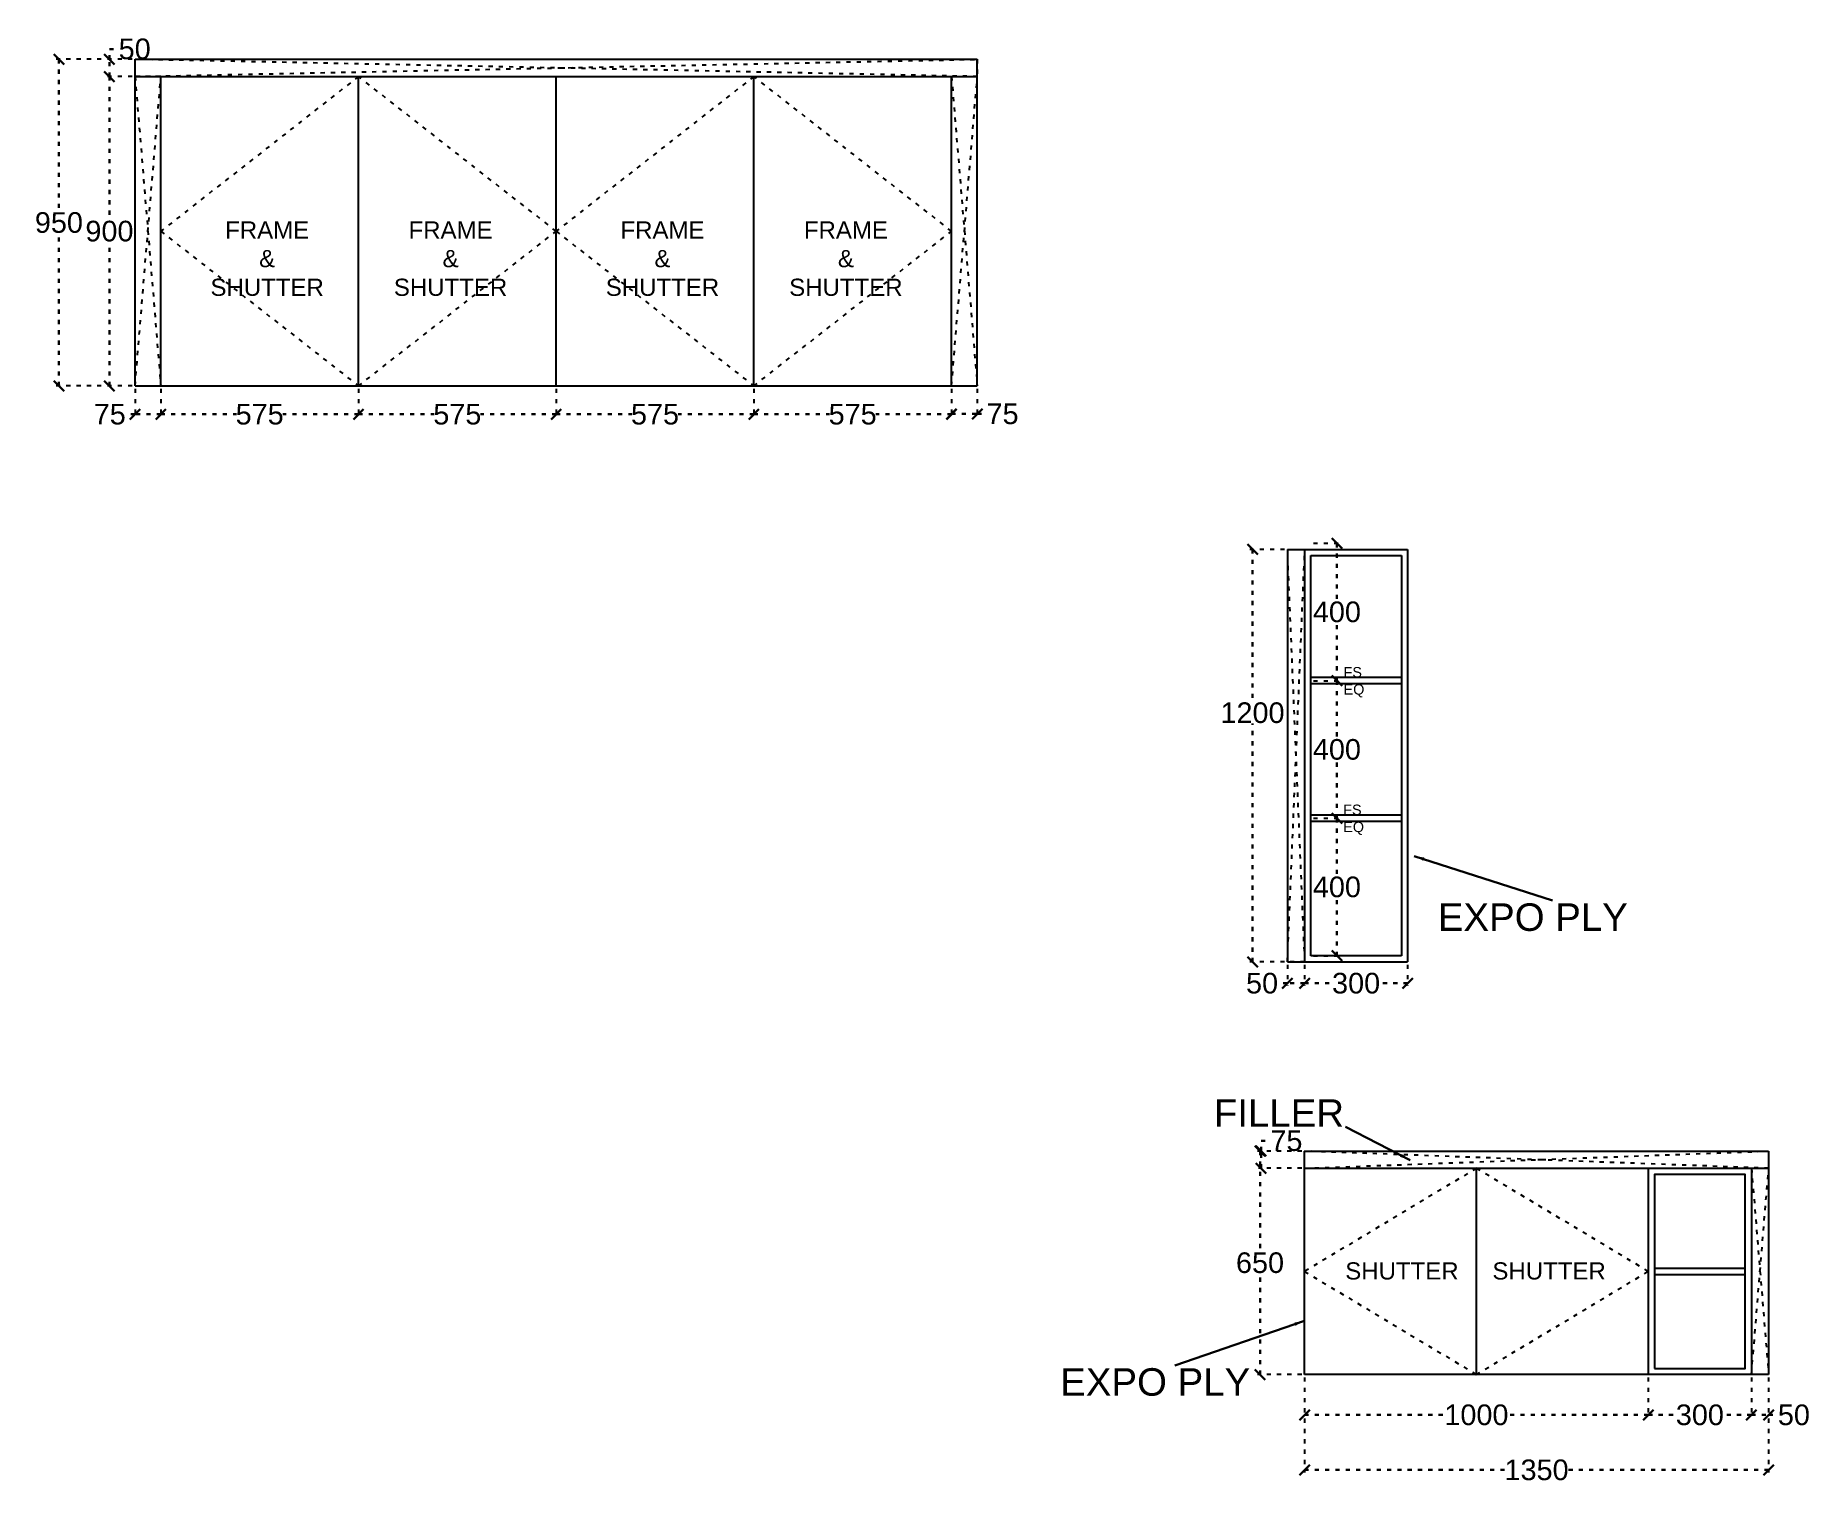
# Model space of a CAD drawing. Header units: millimetres. Extents: x 220712 to 1505573, y -354410 to 241923.
# Drawn here: x 336582 to 341743, y 125836 to 130048 of the extents above; entities that cross this region are included whole.
import ezdxf

# ---------------------------------------------------------------- set-up
doc = ezdxf.new("R2010")
doc.units = ezdxf.units.MM
doc.header["$MEASUREMENT"] = 0
doc.linetypes.add('ACAD_ISO03W100', pattern=[30, 12, -18])
doc.layers.add('Walls', color=253, linetype='Continuous')
doc.layers.add('Words', color=7, linetype='Continuous')
doc.styles.get("Standard").update_dxf_attribs({"font": 'arial.ttf'})
doc.dimstyles.get("Standard").update_dxf_attribs({"dimtxt": 60, "dimasz": 30, "dimexe": 7.75, "dimexo": 8.13, "dimgap": 0.63, "dimtad": 0, "dimtih": 1, "dimtoh": 1, "dimdec": 0, "dimzin": 0, "dimtxsty": 'Standard', "dimblk": 'OBLIQUE', "dimcen": 2.25, "dimclrd": 1, "dimclre": 1, "dimclrt": 1, "dimadec": 0, "dimazin": 0, "dimtfac": 1, "dimtdec": 0, "dimtofl": 0, "dimtmove": 0, "dimatfit": 3, "dimfxl": 1, "dimtolj": 1, "dimtzin": 0, "dimlwd": 30, "dimarcsym": 0})

msp = doc.modelspace()

# ---------------------------------------------------------------- texts
at = {"color": 7, "char_height": 50, "attachment_point": 1}
for s, insert in [('\\pxqc;FRAME & SHUTTER', (337106, 129507)), ('\\pxqc;FRAME & SHUTTER', (337639.5, 129507)), ('\\pxqc;FRAME & SHUTTER', (338256, 129507)), ('\\pxqc;FRAME & SHUTTER', (338789.5, 129507)), ('SHUTTER', (340392.5, 126479.3)), ('SHUTTER', (340820.5, 126479.3))]:
    msp.add_mtext_dynamic_manual_height_columns(s, width=300.775, gutter_width=1213, heights=[0], dxfattribs=dict(at, insert=insert))
at = {"layer": 'Words', "color": 0, "attachment_point": 1}
for s, width, heights, insert, char_height in [('FS\\PEQ', 1178.022, [0], (340387.5, 128210.6), 30), ('FS\\PEQ', 1178.022, [0], (340386.5, 127810.6), 30), ('EXPO PLY', 561.99, [440.1], (340661.7, 127523.3), 80), ('FILLER', 958.319, [440.1], (340010.2, 126953.5), 80), ('EXPO PLY', 561.99, [440.1], (339563.2, 126171.3), 80)]:
    msp.add_mtext_dynamic_manual_height_columns(s, width=width, gutter_width=866.4, heights=heights, dxfattribs=dict(at, insert=insert, char_height=char_height))

# ---------------------------------------------------------------- blocks, each defined once
blk = doc.blocks.new('_Oblique')
at = {"color": 0, "linetype": 'ByBlock', "lineweight": -2}
blk.add_line((-0.5, -0.5), (0.5, 0.5), dxfattribs=at)
blk = doc.blocks.new('*D962')
at = {"layer": 'Defpoints', "color": 0, "linetype": 'ACAD_ISO03W100', "transparency": 16777216}
for p in [(336872.1, 129028.3), (336947.1, 129028.3), (336872.1, 128945.8)]:
    blk.add_point(p, dxfattribs=at)
at = {"layer": 'Walls', "color": 1, "linetype": 'ACAD_ISO03W100', "lineweight": -2, "transparency": 16777216}
for p, q in [((336872.1, 129020.1), (336872.1, 128938)), ((336947.1, 129020.1), (336947.1, 128938))]:
    blk.add_line(p, q, dxfattribs=at)
at = {"layer": 'Walls', "color": 1, "linetype": 'ACAD_ISO03W100', "lineweight": 30, "transparency": 16777216}
for p, q in [((336872.1, 128945.8), (336842.1, 128945.8)), ((336947.1, 128945.8), (336872.1, 128945.8))]:
    blk.add_line(p, q, dxfattribs=at)
at = {"layer": 'Walls', "color": 1, "linetype": 'ACAD_ISO03W100', "lineweight": 30, "transparency": 16777216, "xscale": 30, "yscale": 30, "zscale": 30, "rotation": 180}
blk.add_blockref('_Oblique', (336872.1, 128945.8), dxfattribs=at)
at = {"layer": 'Walls', "color": 1, "linetype": 'ACAD_ISO03W100', "lineweight": 30, "transparency": 16777216, "xscale": 30, "yscale": 30, "zscale": 30}
blk.add_blockref('_Oblique', (336947.1, 128945.8), dxfattribs=at)
at = {"layer": 'Walls', "color": 1, "linetype": 'ACAD_ISO03W100', "transparency": 16777216, "insert": (336798.5, 128945.8), "char_height": 60, "attachment_point": 5}
blk.add_mtext('\\A1;75', dxfattribs=at)
blk = doc.blocks.new('*D963')
at = {"layer": 'Defpoints', "color": 0, "linetype": 'ACAD_ISO03W100', "transparency": 16777216}
for p in [(339247.1, 129028.3), (339322.1, 129028.3), (339322.1, 128946.8)]:
    blk.add_point(p, dxfattribs=at)
at = {"layer": 'Walls', "color": 1, "linetype": 'ACAD_ISO03W100', "lineweight": -2, "transparency": 16777216}
for p, q in [((339247.1, 129020.1), (339247.1, 128939)), ((339322.1, 129020.1), (339322.1, 128939))]:
    blk.add_line(p, q, dxfattribs=at)
at = {"layer": 'Walls', "color": 1, "linetype": 'ACAD_ISO03W100', "lineweight": 30, "transparency": 16777216}
for p, q in [((339247.1, 128946.8), (339322.1, 128946.8)), ((339322.1, 128946.8), (339352.1, 128946.8))]:
    blk.add_line(p, q, dxfattribs=at)
at = {"layer": 'Walls', "color": 1, "linetype": 'ACAD_ISO03W100', "lineweight": 30, "transparency": 16777216, "xscale": 30, "yscale": 30, "zscale": 30, "rotation": 180}
blk.add_blockref('_Oblique', (339247.1, 128946.8), dxfattribs=at)
at = {"layer": 'Walls', "color": 1, "linetype": 'ACAD_ISO03W100', "lineweight": 30, "transparency": 16777216, "xscale": 30, "yscale": 30, "zscale": 30}
blk.add_blockref('_Oblique', (339322.1, 128946.8), dxfattribs=at)
at = {"layer": 'Walls', "color": 1, "linetype": 'ACAD_ISO03W100', "transparency": 16777216, "insert": (339395.7, 128946.8), "char_height": 60, "attachment_point": 5}
blk.add_mtext('\\A1;75', dxfattribs=at)
blk = doc.blocks.new('*D964')
at = {"layer": 'Defpoints', "color": 0, "linetype": 'ACAD_ISO03W100', "transparency": 16777216}
for p in [(336650.6, 129978.3), (336872.1, 129978.3), (336872.1, 129028.3)]:
    blk.add_point(p, dxfattribs=at)
at = {"layer": 'Walls', "color": 1, "linetype": 'ACAD_ISO03W100', "lineweight": -2, "transparency": 16777216}
for p, q in [((336864, 129978.3), (336642.9, 129978.3)), ((336864, 129028.3), (336642.9, 129028.3))]:
    blk.add_line(p, q, dxfattribs=at)
at = {"layer": 'Walls', "color": 1, "linetype": 'ACAD_ISO03W100', "lineweight": 30, "transparency": 16777216}
for p, q in [((336650.6, 129978.3), (336650.6, 129534.5)), ((336650.6, 129028.3), (336650.6, 129472))]:
    blk.add_line(p, q, dxfattribs=at)
at = {"layer": 'Walls', "color": 1, "linetype": 'ACAD_ISO03W100', "lineweight": 30, "transparency": 16777216, "xscale": 30, "yscale": 30, "zscale": 30}
for p, rotation in [((336650.6, 129978.3), 90), ((336650.6, 129028.3), 270)]:
    blk.add_blockref('_Oblique', p, dxfattribs=dict(at, rotation=rotation))
at = {"layer": 'Walls', "color": 1, "linetype": 'ACAD_ISO03W100', "transparency": 16777216, "insert": (336650.6, 129503.3), "char_height": 60, "attachment_point": 5}
blk.add_mtext('\\A1;950', dxfattribs=at)
blk = doc.blocks.new('*D965')
at = {"layer": 'Defpoints', "color": 0, "linetype": 'ACAD_ISO03W100', "transparency": 16777216}
for p in [(336797.6, 129928.3), (336872.1, 129928.3), (336872.1, 129028.3)]:
    blk.add_point(p, dxfattribs=at)
at = {"layer": 'Walls', "color": 1, "linetype": 'ACAD_ISO03W100', "lineweight": -2, "transparency": 16777216}
for p, q in [((336864, 129928.3), (336789.9, 129928.3)), ((336864, 129028.3), (336789.9, 129028.3))]:
    blk.add_line(p, q, dxfattribs=at)
at = {"layer": 'Walls', "color": 1, "linetype": 'ACAD_ISO03W100', "lineweight": 30, "transparency": 16777216}
for p, q in [((336797.6, 129928.3), (336797.6, 129509.5)), ((336797.6, 129028.3), (336797.6, 129447))]:
    blk.add_line(p, q, dxfattribs=at)
at = {"layer": 'Walls', "color": 1, "linetype": 'ACAD_ISO03W100', "lineweight": 30, "transparency": 16777216, "xscale": 30, "yscale": 30, "zscale": 30}
for p, rotation in [((336797.6, 129928.3), 90), ((336797.6, 129028.3), 270)]:
    blk.add_blockref('_Oblique', p, dxfattribs=dict(at, rotation=rotation))
at = {"layer": 'Walls', "color": 1, "linetype": 'ACAD_ISO03W100', "transparency": 16777216, "insert": (336797.6, 129478.3), "char_height": 60, "attachment_point": 5}
blk.add_mtext('\\A1;900', dxfattribs=at)
blk = doc.blocks.new('*D915')
at = {"layer": 'Defpoints', "color": 0, "linetype": 'ACAD_ISO03W100', "transparency": 16777216}
for p in [(336797.6, 129978.3), (336872.1, 129978.3), (336872.1, 129928.3)]:
    blk.add_point(p, dxfattribs=at)
at = {"layer": 'Walls', "color": 1, "linetype": 'ACAD_ISO03W100', "lineweight": 30, "transparency": 16777216}
for p, q in [((336797.6, 129978.3), (336797.6, 130008.3)), ((336797.6, 130008.3), (336827.6, 130008.3)), ((336797.6, 129928.3), (336797.6, 129978.3))]:
    blk.add_line(p, q, dxfattribs=at)
at = {"layer": 'Walls', "color": 1, "linetype": 'ACAD_ISO03W100', "lineweight": -2, "transparency": 16777216}
for p, q in [((336864, 129978.3), (336789.9, 129978.3)), ((336864, 129928.3), (336789.9, 129928.3))]:
    blk.add_line(p, q, dxfattribs=at)
at = {"layer": 'Walls', "color": 1, "linetype": 'ACAD_ISO03W100', "lineweight": 30, "transparency": 16777216, "xscale": 30, "yscale": 30, "zscale": 30}
for p, rotation in [((336797.6, 129978.3), 90), ((336797.6, 129928.3), 270)]:
    blk.add_blockref('_Oblique', p, dxfattribs=dict(at, rotation=rotation))
at = {"layer": 'Walls', "color": 1, "linetype": 'ACAD_ISO03W100', "transparency": 16777216, "insert": (336871.1, 130008.3), "char_height": 60, "attachment_point": 5}
blk.add_mtext('\\A1;50', dxfattribs=at)
blk = doc.blocks.new('*D966')
at = {"layer": 'Defpoints', "color": 0, "linetype": 'ACAD_ISO03W100', "transparency": 16777216}
for p in [(340274, 126802.8), (340144.5, 126152.8), (340274, 126152.8)]:
    blk.add_point(p, dxfattribs=at)
at = {"layer": 'Walls', "color": 1, "linetype": 'ACAD_ISO03W100', "lineweight": -2, "transparency": 16777216}
for p, q in [((340265.9, 126802.8), (340136.8, 126802.8)), ((340265.9, 126152.8), (340136.8, 126152.8))]:
    blk.add_line(p, q, dxfattribs=at)
at = {"layer": 'Walls', "color": 1, "linetype": 'ACAD_ISO03W100', "lineweight": 30, "transparency": 16777216}
for p, q in [((340144.5, 126802.8), (340144.5, 126509)), ((340144.5, 126152.8), (340144.5, 126446.5))]:
    blk.add_line(p, q, dxfattribs=at)
at = {"layer": 'Walls', "color": 1, "linetype": 'ACAD_ISO03W100', "lineweight": 30, "transparency": 16777216, "xscale": 30, "yscale": 30, "zscale": 30}
for p, rotation in [((340144.5, 126802.8), 90), ((340144.5, 126152.8), 270)]:
    blk.add_blockref('_Oblique', p, dxfattribs=dict(at, rotation=rotation))
at = {"layer": 'Walls', "color": 1, "linetype": 'ACAD_ISO03W100', "transparency": 16777216, "insert": (340144.5, 126477.8), "char_height": 60, "attachment_point": 5}
blk.add_mtext('\\A1;650', dxfattribs=at)
blk = doc.blocks.new('*D967')
at = {"layer": 'Defpoints', "color": 0, "linetype": 'ACAD_ISO03W100', "transparency": 16777216}
for p in [(340274, 126152.8), (341274, 126152.8), (341274, 126035.3)]:
    blk.add_point(p, dxfattribs=at)
at = {"layer": 'Walls', "color": 1, "linetype": 'ACAD_ISO03W100', "lineweight": -2, "transparency": 16777216}
for p, q in [((340274, 126144.6), (340274, 126027.5)), ((341274, 126144.6), (341274, 126027.5))]:
    blk.add_line(p, q, dxfattribs=at)
at = {"layer": 'Walls', "color": 1, "linetype": 'ACAD_ISO03W100', "lineweight": 30, "transparency": 16777216}
for p, q in [((340274, 126035.3), (340686.7, 126035.3)), ((341274, 126035.3), (340861.3, 126035.3))]:
    blk.add_line(p, q, dxfattribs=at)
at = {"layer": 'Walls', "color": 1, "linetype": 'ACAD_ISO03W100', "lineweight": 30, "transparency": 16777216, "xscale": 30, "yscale": 30, "zscale": 30, "rotation": 180}
blk.add_blockref('_Oblique', (340274, 126035.3), dxfattribs=at)
at = {"layer": 'Walls', "color": 1, "linetype": 'ACAD_ISO03W100', "lineweight": 30, "transparency": 16777216, "xscale": 30, "yscale": 30, "zscale": 30}
blk.add_blockref('_Oblique', (341274, 126035.3), dxfattribs=at)
at = {"layer": 'Walls', "color": 1, "linetype": 'ACAD_ISO03W100', "transparency": 16777216, "insert": (340774, 126035.3), "char_height": 60, "attachment_point": 5}
blk.add_mtext('\\A1;1000', dxfattribs=at)
blk = doc.blocks.new('*D968')
at = {"layer": 'Defpoints', "color": 0, "linetype": 'ACAD_ISO03W100', "transparency": 16777216}
for p in [(341274, 126152.8), (341574, 126152.8), (341574, 126035.3)]:
    blk.add_point(p, dxfattribs=at)
at = {"layer": 'Walls', "color": 1, "linetype": 'ACAD_ISO03W100', "lineweight": -2, "transparency": 16777216}
for p, q in [((341274, 126144.6), (341274, 126027.5)), ((341574, 126144.6), (341574, 126027.5))]:
    blk.add_line(p, q, dxfattribs=at)
at = {"layer": 'Walls', "color": 1, "linetype": 'ACAD_ISO03W100', "lineweight": 30, "transparency": 16777216}
for p, q in [((341274, 126035.3), (341357.2, 126035.3)), ((341574, 126035.3), (341490.8, 126035.3))]:
    blk.add_line(p, q, dxfattribs=at)
at = {"layer": 'Walls', "color": 1, "linetype": 'ACAD_ISO03W100', "lineweight": 30, "transparency": 16777216, "xscale": 30, "yscale": 30, "zscale": 30, "rotation": 180}
blk.add_blockref('_Oblique', (341274, 126035.3), dxfattribs=at)
at = {"layer": 'Walls', "color": 1, "linetype": 'ACAD_ISO03W100', "lineweight": 30, "transparency": 16777216, "xscale": 30, "yscale": 30, "zscale": 30}
blk.add_blockref('_Oblique', (341574, 126035.3), dxfattribs=at)
at = {"layer": 'Walls', "color": 1, "linetype": 'ACAD_ISO03W100', "transparency": 16777216, "insert": (341424, 126035.3), "char_height": 60, "attachment_point": 5}
blk.add_mtext('\\A1;300', dxfattribs=at)
blk = doc.blocks.new('*D969')
at = {"layer": 'Defpoints', "color": 0, "linetype": 'ACAD_ISO03W100', "transparency": 16777216}
for p in [(341574, 126152.8), (341624, 126152.8), (341624, 126035.3)]:
    blk.add_point(p, dxfattribs=at)
at = {"layer": 'Walls', "color": 1, "linetype": 'ACAD_ISO03W100', "lineweight": -2, "transparency": 16777216}
for p, q in [((341574, 126144.6), (341574, 126027.5)), ((341624, 126144.6), (341624, 126027.5))]:
    blk.add_line(p, q, dxfattribs=at)
at = {"layer": 'Walls', "color": 1, "linetype": 'ACAD_ISO03W100', "lineweight": 30, "transparency": 16777216}
for p, q in [((341574, 126035.3), (341624, 126035.3)), ((341624, 126035.3), (341654, 126035.3))]:
    blk.add_line(p, q, dxfattribs=at)
at = {"layer": 'Walls', "color": 1, "linetype": 'ACAD_ISO03W100', "lineweight": 30, "transparency": 16777216, "xscale": 30, "yscale": 30, "zscale": 30, "rotation": 180}
blk.add_blockref('_Oblique', (341574, 126035.3), dxfattribs=at)
at = {"layer": 'Walls', "color": 1, "linetype": 'ACAD_ISO03W100', "lineweight": 30, "transparency": 16777216, "xscale": 30, "yscale": 30, "zscale": 30}
blk.add_blockref('_Oblique', (341624, 126035.3), dxfattribs=at)
at = {"layer": 'Walls', "color": 1, "linetype": 'ACAD_ISO03W100', "transparency": 16777216, "insert": (341697.5, 126035.3), "char_height": 60, "attachment_point": 5}
blk.add_mtext('\\A1;50', dxfattribs=at)
blk = doc.blocks.new('*D970')
at = {"layer": 'Defpoints', "color": 0, "linetype": 'ACAD_ISO03W100', "transparency": 16777216}
for p in [(340274, 126152.8), (341624, 126152.8), (341624, 125875.3)]:
    blk.add_point(p, dxfattribs=at)
at = {"layer": 'Walls', "color": 1, "linetype": 'ACAD_ISO03W100', "lineweight": -2, "transparency": 16777216}
for p, q in [((340274, 126144.6), (340274, 125867.5)), ((341624, 126144.6), (341624, 125867.5))]:
    blk.add_line(p, q, dxfattribs=at)
at = {"layer": 'Walls', "color": 1, "linetype": 'ACAD_ISO03W100', "lineweight": 30, "transparency": 16777216}
for p, q in [((340274, 125875.3), (340861.7, 125875.3)), ((341624, 125875.3), (341036.3, 125875.3))]:
    blk.add_line(p, q, dxfattribs=at)
at = {"layer": 'Walls', "color": 1, "linetype": 'ACAD_ISO03W100', "lineweight": 30, "transparency": 16777216, "xscale": 30, "yscale": 30, "zscale": 30, "rotation": 180}
blk.add_blockref('_Oblique', (340274, 125875.3), dxfattribs=at)
at = {"layer": 'Walls', "color": 1, "linetype": 'ACAD_ISO03W100', "lineweight": 30, "transparency": 16777216, "xscale": 30, "yscale": 30, "zscale": 30}
blk.add_blockref('_Oblique', (341624, 125875.3), dxfattribs=at)
at = {"layer": 'Walls', "color": 1, "linetype": 'ACAD_ISO03W100', "transparency": 16777216, "insert": (340949, 125875.3), "char_height": 60, "attachment_point": 5}
blk.add_mtext('\\A1;1350', dxfattribs=at)
blk = doc.blocks.new('*D971')
at = {"layer": 'Defpoints', "color": 0, "linetype": 'ACAD_ISO03W100', "transparency": 16777216}
for p in [(340122.7, 128552.8), (340224, 128552.8), (340224.1, 127352.8)]:
    blk.add_point(p, dxfattribs=at)
at = {"layer": 'Walls', "color": 1, "linetype": 'ACAD_ISO03W100', "lineweight": -2, "transparency": 16777216}
for p, q in [((340215.9, 128552.8), (340114.9, 128552.8)), ((340216, 127352.8), (340114.9, 127352.8))]:
    blk.add_line(p, q, dxfattribs=at)
at = {"layer": 'Walls', "color": 1, "linetype": 'ACAD_ISO03W100', "lineweight": 30, "transparency": 16777216}
for p, q in [((340122.7, 128552.8), (340122.7, 128108.8)), ((340122.7, 127352.8), (340122.7, 128046.2))]:
    blk.add_line(p, q, dxfattribs=at)
at = {"layer": 'Walls', "color": 1, "linetype": 'ACAD_ISO03W100', "lineweight": 30, "transparency": 16777216, "xscale": 30, "yscale": 30, "zscale": 30}
for p, rotation in [((340122.7, 128552.8), 90), ((340122.7, 127352.8), 270)]:
    blk.add_blockref('_Oblique', p, dxfattribs=dict(at, rotation=rotation))
at = {"layer": 'Walls', "color": 1, "linetype": 'ACAD_ISO03W100', "transparency": 16777216, "insert": (340122.7, 128077.5), "char_height": 60, "attachment_point": 5}
blk.add_mtext('\\A1;1200', dxfattribs=at)
blk = doc.blocks.new('*D972')
at = {"layer": 'Defpoints', "color": 0, "linetype": 'ACAD_ISO03W100', "transparency": 16777216}
for p in [(340274, 127352.8), (340574, 127352.8), (340574, 127290.8)]:
    blk.add_point(p, dxfattribs=at)
at = {"layer": 'Walls', "color": 1, "linetype": 'ACAD_ISO03W100', "lineweight": -2, "transparency": 16777216}
for p, q in [((340274, 127344.6), (340274, 127283)), ((340574, 127344.6), (340574, 127283))]:
    blk.add_line(p, q, dxfattribs=at)
at = {"layer": 'Walls', "color": 1, "linetype": 'ACAD_ISO03W100', "lineweight": 30, "transparency": 16777216}
for p, q in [((340274, 127290.8), (340357.2, 127290.8)), ((340574, 127290.8), (340490.8, 127290.8))]:
    blk.add_line(p, q, dxfattribs=at)
at = {"layer": 'Walls', "color": 1, "linetype": 'ACAD_ISO03W100', "lineweight": 30, "transparency": 16777216, "xscale": 30, "yscale": 30, "zscale": 30, "rotation": 180}
blk.add_blockref('_Oblique', (340274, 127290.8), dxfattribs=at)
at = {"layer": 'Walls', "color": 1, "linetype": 'ACAD_ISO03W100', "lineweight": 30, "transparency": 16777216, "xscale": 30, "yscale": 30, "zscale": 30}
blk.add_blockref('_Oblique', (340574, 127290.8), dxfattribs=at)
at = {"layer": 'Walls', "color": 1, "linetype": 'ACAD_ISO03W100', "transparency": 16777216, "insert": (340424, 127290.8), "char_height": 60, "attachment_point": 5}
blk.add_mtext('\\A1;300', dxfattribs=at)
blk = doc.blocks.new('*D1272')
at = {"layer": 'Defpoints', "color": 0, "linetype": 'ACAD_ISO03W100', "transparency": 16777216}
for p in [(340224, 127352.8), (340274, 127352.8), (340224, 127290.8)]:
    blk.add_point(p, dxfattribs=at)
at = {"layer": 'Walls', "color": 1, "linetype": 'ACAD_ISO03W100', "lineweight": -2, "transparency": 16777216}
for p, q in [((340224, 127344.6), (340224, 127283)), ((340274, 127344.6), (340274, 127283))]:
    blk.add_line(p, q, dxfattribs=at)
at = {"layer": 'Walls', "color": 1, "linetype": 'ACAD_ISO03W100', "lineweight": 30, "transparency": 16777216}
for p, q in [((340224, 127290.8), (340194, 127290.8)), ((340274, 127290.8), (340224, 127290.8))]:
    blk.add_line(p, q, dxfattribs=at)
at = {"layer": 'Walls', "color": 1, "linetype": 'ACAD_ISO03W100', "lineweight": 30, "transparency": 16777216, "xscale": 30, "yscale": 30, "zscale": 30, "rotation": 180}
blk.add_blockref('_Oblique', (340224, 127290.8), dxfattribs=at)
at = {"layer": 'Walls', "color": 1, "linetype": 'ACAD_ISO03W100', "lineweight": 30, "transparency": 16777216, "xscale": 30, "yscale": 30, "zscale": 30}
blk.add_blockref('_Oblique', (340274, 127290.8), dxfattribs=at)
at = {"layer": 'Walls', "color": 1, "linetype": 'ACAD_ISO03W100', "transparency": 16777216, "insert": (340150.5, 127290.8), "char_height": 60, "attachment_point": 5}
blk.add_mtext('\\A1;50', dxfattribs=at)
blk = doc.blocks.new('*D1273')
at = {"layer": 'Defpoints', "color": 0, "linetype": 'ACAD_ISO03W100', "transparency": 16777216}
for p in [(340292, 127770.8), (340292, 127370.8), (340368.2, 127370.8)]:
    blk.add_point(p, dxfattribs=at)
at = {"layer": 'Walls', "color": 1, "linetype": 'ACAD_ISO03W100', "lineweight": -2, "transparency": 16777216}
for p, q in [((340300.2, 127770.8), (340375.9, 127770.8)), ((340300.2, 127370.8), (340375.9, 127370.8))]:
    blk.add_line(p, q, dxfattribs=at)
at = {"layer": 'Walls', "color": 1, "linetype": 'ACAD_ISO03W100', "lineweight": 30, "transparency": 16777216}
for p, q in [((340368.2, 127770.8), (340368.2, 127602)), ((340368.2, 127370.8), (340368.2, 127539.5))]:
    blk.add_line(p, q, dxfattribs=at)
at = {"layer": 'Walls', "color": 1, "linetype": 'ACAD_ISO03W100', "lineweight": 30, "transparency": 16777216, "xscale": 30, "yscale": 30, "zscale": 30}
for p, rotation in [((340368.2, 127770.8), 90), ((340368.2, 127370.8), 270)]:
    blk.add_blockref('_Oblique', p, dxfattribs=dict(at, rotation=rotation))
at = {"layer": 'Walls', "color": 1, "linetype": 'ACAD_ISO03W100', "transparency": 16777216, "insert": (340368.2, 127570.8), "char_height": 60, "attachment_point": 5}
blk.add_mtext('\\A1;400', dxfattribs=at)
blk = doc.blocks.new('*D1274')
at = {"layer": 'Defpoints', "color": 0, "linetype": 'ACAD_ISO03W100', "transparency": 16777216}
for p in [(340292, 128170.8), (340292, 127770.8), (340368.2, 127770.8)]:
    blk.add_point(p, dxfattribs=at)
at = {"layer": 'Walls', "color": 1, "linetype": 'ACAD_ISO03W100', "lineweight": -2, "transparency": 16777216}
for p, q in [((340300.2, 128170.8), (340375.9, 128170.8)), ((340300.2, 127770.8), (340375.9, 127770.8))]:
    blk.add_line(p, q, dxfattribs=at)
at = {"layer": 'Walls', "color": 1, "linetype": 'ACAD_ISO03W100', "lineweight": 30, "transparency": 16777216}
for p, q in [((340368.2, 128170.8), (340368.2, 128002)), ((340368.2, 127770.8), (340368.2, 127939.5))]:
    blk.add_line(p, q, dxfattribs=at)
at = {"layer": 'Walls', "color": 1, "linetype": 'ACAD_ISO03W100', "lineweight": 30, "transparency": 16777216, "xscale": 30, "yscale": 30, "zscale": 30}
for p, rotation in [((340368.2, 128170.8), 90), ((340368.2, 127770.8), 270)]:
    blk.add_blockref('_Oblique', p, dxfattribs=dict(at, rotation=rotation))
at = {"layer": 'Walls', "color": 1, "linetype": 'ACAD_ISO03W100', "transparency": 16777216, "insert": (340368.2, 127970.8), "char_height": 60, "attachment_point": 5}
blk.add_mtext('\\A1;400', dxfattribs=at)
blk = doc.blocks.new('*D1275')
at = {"layer": 'Defpoints', "color": 0, "linetype": 'ACAD_ISO03W100', "transparency": 16777216}
for p in [(340292, 128570.8), (340292, 128170.8), (340368.2, 128170.8)]:
    blk.add_point(p, dxfattribs=at)
at = {"layer": 'Walls', "color": 1, "linetype": 'ACAD_ISO03W100', "lineweight": -2, "transparency": 16777216}
for p, q in [((340300.2, 128570.8), (340375.9, 128570.8)), ((340300.2, 128170.8), (340375.9, 128170.8))]:
    blk.add_line(p, q, dxfattribs=at)
at = {"layer": 'Walls', "color": 1, "linetype": 'ACAD_ISO03W100', "lineweight": 30, "transparency": 16777216}
for p, q in [((340368.2, 128570.8), (340368.2, 128402)), ((340368.2, 128170.8), (340368.2, 128339.5))]:
    blk.add_line(p, q, dxfattribs=at)
at = {"layer": 'Walls', "color": 1, "linetype": 'ACAD_ISO03W100', "lineweight": 30, "transparency": 16777216, "xscale": 30, "yscale": 30, "zscale": 30}
for p, rotation in [((340368.2, 128570.8), 90), ((340368.2, 128170.8), 270)]:
    blk.add_blockref('_Oblique', p, dxfattribs=dict(at, rotation=rotation))
at = {"layer": 'Walls', "color": 1, "linetype": 'ACAD_ISO03W100', "transparency": 16777216, "insert": (340368.2, 128370.8), "char_height": 60, "attachment_point": 5}
blk.add_mtext('\\A1;400', dxfattribs=at)
blk = doc.blocks.new('*D1276')
at = {"layer": 'Defpoints', "color": 0, "linetype": 'ACAD_ISO03W100', "transparency": 16777216}
for p in [(340147.7, 126802.8), (340274, 126802.8), (340274, 126752.8)]:
    blk.add_point(p, dxfattribs=at)
at = {"layer": 'Walls', "color": 1, "linetype": 'ACAD_ISO03W100', "lineweight": -2, "transparency": 16777216}
for p, q in [((340265.9, 126802.8), (340139.9, 126802.8)), ((340265.9, 126752.8), (340139.9, 126752.8))]:
    blk.add_line(p, q, dxfattribs=at)
at = {"layer": 'Walls', "color": 1, "linetype": 'ACAD_ISO03W100', "lineweight": 30, "transparency": 16777216}
for p, q in [((340147.7, 126802.8), (340147.7, 126832.8)), ((340147.7, 126832.8), (340177.7, 126832.8)), ((340147.7, 126752.8), (340147.7, 126802.8))]:
    blk.add_line(p, q, dxfattribs=at)
at = {"layer": 'Walls', "color": 1, "linetype": 'ACAD_ISO03W100', "lineweight": 30, "transparency": 16777216, "xscale": 30, "yscale": 30, "zscale": 30}
for p, rotation in [((340147.7, 126802.8), 90), ((340147.7, 126752.8), 270)]:
    blk.add_blockref('_Oblique', p, dxfattribs=dict(at, rotation=rotation))
at = {"layer": 'Walls', "color": 1, "linetype": 'ACAD_ISO03W100', "transparency": 16777216, "insert": (340221.3, 126832.8), "char_height": 60, "attachment_point": 5}
blk.add_mtext('\\A1;75', dxfattribs=at)
blk = doc.blocks.new('*D2055')
at = {"layer": 'Defpoints', "color": 0, "linetype": 'ACAD_ISO03W100', "lineweight": -2, "transparency": 16777216}
for p in [(336947.1, 129028.3), (337522.1, 129028.3), (337522.1, 128945.8)]:
    blk.add_point(p, dxfattribs=at)
at = {"layer": 'Walls', "color": 1, "linetype": 'ACAD_ISO03W100', "lineweight": -2, "transparency": 16777216}
for p, q in [((336947.1, 129020.1), (336947.1, 128938)), ((337522.1, 129020.1), (337522.1, 128938))]:
    blk.add_line(p, q, dxfattribs=at)
at = {"layer": 'Walls', "color": 1, "linetype": 'ACAD_ISO03W100', "lineweight": 30, "transparency": 16777216}
for p, q in [((336947.1, 128945.8), (337167.5, 128945.8)), ((337522.1, 128945.8), (337301.8, 128945.8))]:
    blk.add_line(p, q, dxfattribs=at)
at = {"layer": 'Walls', "color": 1, "linetype": 'ACAD_ISO03W100', "lineweight": 30, "transparency": 16777216, "xscale": 30, "yscale": 30, "zscale": 30, "rotation": 180}
blk.add_blockref('_Oblique', (336947.1, 128945.8), dxfattribs=at)
at = {"layer": 'Walls', "color": 1, "linetype": 'ACAD_ISO03W100', "lineweight": 30, "transparency": 16777216, "xscale": 30, "yscale": 30, "zscale": 30}
blk.add_blockref('_Oblique', (337522.1, 128945.8), dxfattribs=at)
at = {"layer": 'Walls', "color": 1, "linetype": 'ACAD_ISO03W100', "lineweight": -2, "transparency": 16777216, "insert": (337234.6, 128945.8), "char_height": 60, "attachment_point": 5}
blk.add_mtext('\\A1;575', dxfattribs=at)
blk = doc.blocks.new('*D2056')
at = {"layer": 'Defpoints', "color": 0, "linetype": 'ACAD_ISO03W100', "lineweight": -2, "transparency": 16777216}
for p in [(337522.1, 129028.3), (338097.1, 129028.3), (338097.1, 128945.8)]:
    blk.add_point(p, dxfattribs=at)
at = {"layer": 'Walls', "color": 1, "linetype": 'ACAD_ISO03W100', "lineweight": -2, "transparency": 16777216}
for p, q in [((337522.1, 129020.1), (337522.1, 128938)), ((338097.1, 129020.1), (338097.1, 128938))]:
    blk.add_line(p, q, dxfattribs=at)
at = {"layer": 'Walls', "color": 1, "linetype": 'ACAD_ISO03W100', "lineweight": 30, "transparency": 16777216}
for p, q in [((337522.1, 128945.8), (337742.5, 128945.8)), ((338097.1, 128945.8), (337876.8, 128945.8))]:
    blk.add_line(p, q, dxfattribs=at)
at = {"layer": 'Walls', "color": 1, "linetype": 'ACAD_ISO03W100', "lineweight": 30, "transparency": 16777216, "xscale": 30, "yscale": 30, "zscale": 30, "rotation": 180}
blk.add_blockref('_Oblique', (337522.1, 128945.8), dxfattribs=at)
at = {"layer": 'Walls', "color": 1, "linetype": 'ACAD_ISO03W100', "lineweight": 30, "transparency": 16777216, "xscale": 30, "yscale": 30, "zscale": 30}
blk.add_blockref('_Oblique', (338097.1, 128945.8), dxfattribs=at)
at = {"layer": 'Walls', "color": 1, "linetype": 'ACAD_ISO03W100', "lineweight": -2, "transparency": 16777216, "insert": (337809.6, 128945.8), "char_height": 60, "attachment_point": 5}
blk.add_mtext('\\A1;575', dxfattribs=at)
blk = doc.blocks.new('*D2057')
at = {"layer": 'Defpoints', "color": 0, "linetype": 'ACAD_ISO03W100', "lineweight": -2, "transparency": 16777216}
for p in [(338097.1, 129028.3), (338672.1, 129028.3), (338672.1, 128945.8)]:
    blk.add_point(p, dxfattribs=at)
at = {"layer": 'Walls', "color": 1, "linetype": 'ACAD_ISO03W100', "lineweight": -2, "transparency": 16777216}
for p, q in [((338097.1, 129020.1), (338097.1, 128938)), ((338672.1, 129020.1), (338672.1, 128938))]:
    blk.add_line(p, q, dxfattribs=at)
at = {"layer": 'Walls', "color": 1, "linetype": 'ACAD_ISO03W100', "lineweight": 30, "transparency": 16777216}
for p, q in [((338097.1, 128945.8), (338317.5, 128945.8)), ((338672.1, 128945.8), (338451.8, 128945.8))]:
    blk.add_line(p, q, dxfattribs=at)
at = {"layer": 'Walls', "color": 1, "linetype": 'ACAD_ISO03W100', "lineweight": 30, "transparency": 16777216, "xscale": 30, "yscale": 30, "zscale": 30, "rotation": 180}
blk.add_blockref('_Oblique', (338097.1, 128945.8), dxfattribs=at)
at = {"layer": 'Walls', "color": 1, "linetype": 'ACAD_ISO03W100', "lineweight": 30, "transparency": 16777216, "xscale": 30, "yscale": 30, "zscale": 30}
blk.add_blockref('_Oblique', (338672.1, 128945.8), dxfattribs=at)
at = {"layer": 'Walls', "color": 1, "linetype": 'ACAD_ISO03W100', "lineweight": -2, "transparency": 16777216, "insert": (338384.6, 128945.8), "char_height": 60, "attachment_point": 5}
blk.add_mtext('\\A1;575', dxfattribs=at)
blk = doc.blocks.new('*D2058')
at = {"layer": 'Defpoints', "color": 0, "linetype": 'ACAD_ISO03W100', "lineweight": -2, "transparency": 16777216}
for p in [(338672.1, 129028.3), (339247.1, 129028.3), (339247.1, 128945.8)]:
    blk.add_point(p, dxfattribs=at)
at = {"layer": 'Walls', "color": 1, "linetype": 'ACAD_ISO03W100', "lineweight": -2, "transparency": 16777216}
for p, q in [((338672.1, 129020.1), (338672.1, 128938)), ((339247.1, 129020.1), (339247.1, 128938))]:
    blk.add_line(p, q, dxfattribs=at)
at = {"layer": 'Walls', "color": 1, "linetype": 'ACAD_ISO03W100', "lineweight": 30, "transparency": 16777216}
for p, q in [((338672.1, 128945.8), (338892.5, 128945.8)), ((339247.1, 128945.8), (339026.8, 128945.8))]:
    blk.add_line(p, q, dxfattribs=at)
at = {"layer": 'Walls', "color": 1, "linetype": 'ACAD_ISO03W100', "lineweight": 30, "transparency": 16777216, "xscale": 30, "yscale": 30, "zscale": 30, "rotation": 180}
blk.add_blockref('_Oblique', (338672.1, 128945.8), dxfattribs=at)
at = {"layer": 'Walls', "color": 1, "linetype": 'ACAD_ISO03W100', "lineweight": 30, "transparency": 16777216, "xscale": 30, "yscale": 30, "zscale": 30}
blk.add_blockref('_Oblique', (339247.1, 128945.8), dxfattribs=at)
at = {"layer": 'Walls', "color": 1, "linetype": 'ACAD_ISO03W100', "lineweight": -2, "transparency": 16777216, "insert": (338959.6, 128945.8), "char_height": 60, "attachment_point": 5}
blk.add_mtext('\\A1;575', dxfattribs=at)

# ---------------------------------------------------------------- dimensions: what is measured, and where the dimension line sits
at = {"layer": 'Walls', "color": 240, "linetype": 'ACAD_ISO03W100', "true_color": 0xed1f24}
for base, p1, p2, picture, middle in [((336797.6, 129978.3), (336872.1, 129928.3), (336872.1, 129978.3), '*D915', (336871.1, 130008.3)), ((336650.6, 129978.3), (336872.1, 129028.3), (336872.1, 129978.3), '*D964', (336650.6, 129503.3)), ((336797.6, 129928.3), (336872.1, 129028.3), (336872.1, 129928.3), '*D965', (336797.6, 129478.3)), ((340368.2, 128170.8), (340292, 128570.8), (340292, 128170.8), '*D1275', (340368.2, 128370.8)), ((340368.2, 127770.8), (340292, 128170.8), (340292, 127770.8), '*D1274', (340368.2, 127970.8)), ((340368.2, 127370.8), (340292, 127770.8), (340292, 127370.8), '*D1273', (340368.2, 127570.8))]:
    dim = msp.add_linear_dim(base=base, p1=p1, p2=p2, angle=90, dimstyle='Standard', dxfattribs=at)
    dim.commit()
    dim.dimension.update_dxf_attribs({"geometry": picture, "text_midpoint": middle})
for base, p1, p2, picture, middle in [((336872.1, 128945.8), (336947.1, 129028.3), (336872.1, 129028.3), '*D962', (336798.5, 128945.8)), ((339322.1, 128946.8), (339247.1, 129028.3), (339322.1, 129028.3), '*D963', (339395.7, 128946.8)), ((340224, 127290.8), (340274, 127352.8), (340224, 127352.8), '*D1272', (340150.5, 127290.8))]:
    dim = msp.add_linear_dim(base=base, p1=p1, p2=p2, dimstyle='Standard', dxfattribs=at)
    dim.commit()
    dim.dimension.update_dxf_attribs({"geometry": picture, "text_midpoint": middle})
at = {"layer": 'Walls', "color": 159, "linetype": 'ACAD_ISO03W100', "lineweight": -2, "true_color": 0x22346e}
for base, p1, p2, picture, middle in [((337522.1, 128945.8), (336947.1, 129028.3), (337522.1, 129028.3), '*D2055', (337234.6, 128945.8)), ((338097.1, 128945.8), (337522.1, 129028.3), (338097.1, 129028.3), '*D2056', (337809.6, 128945.8)), ((338672.1, 128945.8), (338097.1, 129028.3), (338672.1, 129028.3), '*D2057', (338384.6, 128945.8)), ((339247.1, 128945.8), (338672.1, 129028.3), (339247.1, 129028.3), '*D2058', (338959.6, 128945.8))]:
    dim = msp.add_linear_dim(base=base, p1=p1, p2=p2, dimstyle='Standard', dxfattribs=at)
    dim.commit()
    dim.dimension.update_dxf_attribs({"geometry": picture, "text_midpoint": middle})
at = {"layer": 'Walls', "color": 18, "linetype": 'ACAD_ISO03W100', "true_color": 0x000000}
dim = msp.add_linear_dim(base=(340122.7, 128552.8), p1=(340224.1, 127352.8), p2=(340224, 128552.8), angle=90, dimstyle='Standard', dxfattribs=at)
dim.commit()
dim.dimension.update_dxf_attribs({"geometry": '*D971', "text_midpoint": (340122.7, 128077.5), "dimtype": 160})
for base, p1, p2, picture, middle in [((340574, 127290.8), (340274, 127352.8), (340574, 127352.8), '*D972', (340424, 127290.8)), ((341274, 126035.3), (340274, 126152.8), (341274, 126152.8), '*D967', (340774, 126035.3)), ((341624, 125875.3), (340274, 126152.8), (341624, 126152.8), '*D970', (340949, 125875.3)), ((341574, 126035.3), (341274, 126152.8), (341574, 126152.8), '*D968', (341424, 126035.3)), ((341624, 126035.3), (341574, 126152.8), (341624, 126152.8), '*D969', (341697.5, 126035.3))]:
    dim = msp.add_linear_dim(base=base, p1=p1, p2=p2, dimstyle='Standard', dxfattribs=at)
    dim.commit()
    dim.dimension.update_dxf_attribs({"geometry": picture, "text_midpoint": middle})
at = {"layer": 'Walls', "color": 240, "linetype": 'ACAD_ISO03W100', "true_color": 0xed1f24}
dim = msp.add_linear_dim(base=(340147.7, 126802.8), p1=(340274, 126752.8), p2=(340274, 126802.8), angle=90, text='75', dimstyle='Standard', dxfattribs=at)
dim.commit()
dim.dimension.update_dxf_attribs({"geometry": '*D1276', "text_midpoint": (340221.3, 126832.8)})
at = {"layer": 'Walls', "color": 18, "linetype": 'ACAD_ISO03W100', "true_color": 0x000000}
dim = msp.add_linear_dim(base=(340144.5, 126152.8), p1=(340274, 126802.8), p2=(340274, 126152.8), angle=90, dimstyle='Standard', dxfattribs=at)
dim.commit()
dim.dimension.update_dxf_attribs({"geometry": '*D966', "text_midpoint": (340144.5, 126477.8)})

# ---------------------------------------------------------------- linework, layer by layer
at = {"layer": 'Walls', "color": 18, "true_color": 0x000000}
for p, q in [((336872.1, 129028.3), (336872.1, 129978.3)), ((336872.1, 129978.3), (339322.1, 129978.3)), ((339322.1, 129028.3), (339322.1, 129978.3)), ((336872.1, 129928.3), (339322.1, 129928.3)), ((336947.1, 129028.3), (336947.1, 129928.3)), ((337522.1, 129028.3), (337522.1, 129928.3)), ((338097.1, 129028.3), (338097.1, 129928.3)), ((338672.1, 129028.3), (338672.1, 129928.3)), ((339247.1, 129028.3), (339247.1, 129928.3)), ((336872.1, 129028.3), (339322.1, 129028.3)), ((340224, 128552.8), (340224, 127352.8)), ((340224, 128552.8), (340574, 128552.8)), ((340274, 128552.8), (340274, 127352.8)), ((340574, 128552.8), (340574, 127352.8)), ((340292, 128534.8), (340556, 128534.8)), ((340292, 127370.8), (340292, 128534.8)), ((340556, 128534.8), (340556, 127370.8)), ((340556, 128179.8), (340292, 128179.8)), ((340556, 128161.8), (340292, 128161.8)), ((340556, 127779.8), (340292, 127779.8)), ((340556, 127761.8), (340292, 127761.8)), ((340556, 127370.8), (340292, 127370.8)), ((340224, 127352.8), (340574, 127352.8)), ((340274, 126152.8), (340274, 126802.8)), ((340274, 126802.8), (341624, 126802.8)), ((341624, 126802.8), (341624, 126152.8)), ((340274, 126752.8), (341274, 126752.8)), ((340774, 126152.8), (340774, 126752.8)), ((341274, 126752.8), (341574, 126752.8)), ((341274, 126752.8), (341274, 126152.8)), ((341574, 126752.8), (341624, 126752.8)), ((341574, 126752.8), (341574, 126152.8)), ((341292, 126461.8), (341556, 126461.8)), ((341292, 126443.8), (341556, 126443.8)), ((341624, 126152.8), (340274, 126152.8))]:
    msp.add_line(p, q, dxfattribs=at)
at = {"layer": 'Walls', "color": 240, "linetype": 'ACAD_ISO03W100', "true_color": 0xed1f24}
for points in [[(336872.1, 129928.3), (339322.1, 129978.3), (339322.1, 129928.3), (336872.1, 129978.3)], [(336872.1, 129028.3), (336947.1, 129928.3), (336872.1, 129928.3), (336947.1, 129028.3)], [(339247.1, 129028.3), (339322.1, 129928.3), (339247.1, 129928.3), (339322.1, 129028.3)], [(340224, 128534.8), (340274, 127352.8), (340224, 127352.8)], [(340224, 127352.8), (340274, 128534.8)], [(340274, 126752.8), (341624, 126802.8), (341624, 126752.8), (340274, 126802.8)], [(341574, 126752.8), (341624, 126152.8), (341574, 126152.8), (341624, 126752.8)]]:
    msp.add_lwpolyline(points, dxfattribs=at)
at = {"layer": 'Walls', "color": 9, "linetype": 'ACAD_ISO03W100', "true_color": 0xc7c8ca}
for points in [[(337522.1, 129928.3), (336947.1, 129478.3), (337522.1, 129028.3), (338097.1, 129478.3), (337522.1, 129928.3)], [(338672.1, 129928.3), (338097.1, 129478.3), (338672.1, 129028.3), (339247.1, 129478.3), (338672.1, 129928.3)], [(340774, 126752.8), (340274, 126452.8), (340774, 126152.8), (341274, 126452.8), (340774, 126752.8)]]:
    msp.add_lwpolyline(points, dxfattribs=at)
at = {"layer": 'Walls', "color": 18, "true_color": 0x000000}
msp.add_lwpolyline([(341292, 126170.8), (341556, 126170.8), (341556, 126734.8), (341292, 126734.8)], close=True, dxfattribs=at)

msp.set_redraw_order([(e.dxf.handle, doc.entitydb.next_handle()) for e in msp.query("TEXT MTEXT ATTDEF DIMENSION ARC_DIMENSION")])  # texts and dimensions are drawn at this point

# ---------------------------------------------------------------- leaders
at = {"layer": 'Walls', "color": 252, "linetype": 'ByBlock', "true_color": 0x939598}
for points in [[(340592.7, 127661), (340995.7, 127531.5)], [(340580.9, 126776.5), (340392.7, 126873.5)], [(340274, 126309), (339897.2, 126179.5)]]:
    msp.add_leader(points, dimstyle='Standard', override={"dimgap": 0.63, "dimtad": 0}, dxfattribs=at)

doc.saveas('drawing.dxf')
